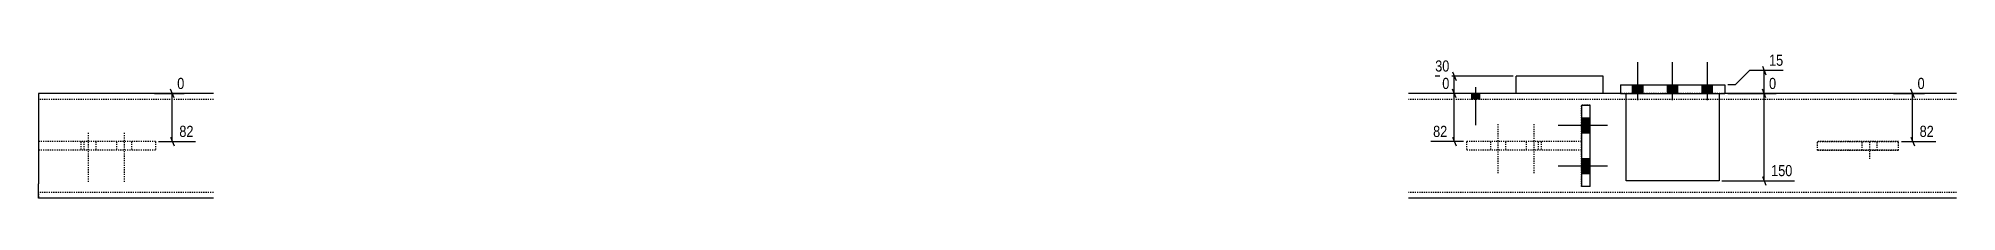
# Model space of a CAD drawing. Header units: millimetres. Extents: x 7 to 50002, y 7 to 1833.
# Drawn here: x 26862 to 30172, y 140 to 392 of the extents above; entities that cross this region are included whole.
import ezdxf

# ---------------------------------------------------------------- set-up
doc = ezdxf.new("R2010")
doc.units = ezdxf.units.MM
doc.linetypes.add('DXK_LINE_DOT2', pattern=[3.9198, 1.9599, -1.9599])
doc.layers.add('MÅLSÆTNING', color=7, linetype='Continuous')
doc.layers.add('STÅL', color=7, linetype='Continuous')
doc.styles.add('Arial Narrow', font='ARIALN.TTF', dxfattribs={"height": 0.2})

msp = doc.modelspace()

# ---------------------------------------------------------------- hatches: boundary and pattern name
at = {"layer": 'STÅL', "linetype": 'Continuous'}
for points in [[(29612.6, 319.5), (29630.6, 319.5), (29630.6, 334.5), (29612.6, 334.5)], [(29612.6, 319.5), (29630.6, 319.5), (29630.6, 334.5), (29612.6, 334.5)], [(29672.6, 319.5), (29690.6, 319.5), (29690.6, 334.5), (29672.6, 334.5)], [(29672.6, 319.5), (29690.6, 319.5), (29690.6, 334.5), (29672.6, 334.5)], [(29732.6, 319.5), (29750.6, 319.5), (29750.6, 334.5), (29732.6, 334.5)], [(29732.6, 319.5), (29750.6, 319.5), (29750.6, 334.5), (29732.6, 334.5)], [(29348.6, 319.5), (29334.6, 319.5), (29334.6, 309.5), (29348.6, 309.5)], [(29539.1, 251.5), (29539.1, 277.5), (29524.1, 277.5), (29524.1, 251.5)], [(29539.1, 181.5), (29539.1, 207.5), (29524.1, 207.5), (29524.1, 181.5)]]:
    msp.add_hatch(color=96, dxfattribs=at).paths.add_polyline_path(points)

# ---------------------------------------------------------------- linework, layer by layer
at = {"layer": 'MÅLSÆTNING', "color": 7, "linetype": 'Continuous'}
for p, q in [((29836.5, 367), (29842.5, 352)), ((29406.6, 349.5), (29271.9, 349.5)), ((29301.8, 357), (29307.8, 342)), ((29304.8, 319.5), (29304.8, 349.5)), ((29789.5, 334.5), (29776.6, 334.5)), ((29814.5, 359.5), (29789.5, 334.5)), ((29872.4, 359.5), (29814.5, 359.5)), ((29839.5, 319.5), (29839.5, 359.5)), ((27062.1, 319.5), (27113.4, 319.5)), ((27095.7, 312), (27089.7, 327)), ((27092.7, 237), (27092.7, 319.5)), ((29406.6, 319.5), (29284.1, 319.5)), ((29406.6, 319.5), (29284.1, 319.5)), ((29307.8, 312), (29301.8, 327)), ((29307.8, 312), (29301.8, 327)), ((29304.8, 237), (29304.8, 319.5)), ((29776.6, 319.5), (29860.2, 319.5)), ((29776.6, 319.5), (29860.2, 319.5)), ((29842.5, 312), (29836.5, 327)), ((29842.5, 312), (29836.5, 327)), ((29839.5, 169.5), (29839.5, 319.5)), ((30062.7, 319.5), (30116.4, 319.5)), ((30098.7, 312), (30092.7, 327)), ((30095.7, 237), (30095.7, 319.5)), ((27068.8, 237), (27132.9, 237)), ((27089.7, 244.5), (27095.7, 229.5)), ((29320.8, 237), (29264.6, 237)), ((29301.8, 244.5), (29307.8, 229.5)), ((30076.6, 237), (30135.8, 237)), ((30092.7, 244.5), (30098.7, 229.5)), ((29766.6, 169.5), (29891.9, 169.5)), ((29836.5, 177), (29842.5, 162))]:
    msp.add_line(p, q, dxfattribs=at)
at = {"layer": 'STÅL', "color": 96, "linetype": 'Continuous'}
for p, q in [((29621.6, 308.5), (29621.6, 373.5)), ((29621.6, 308.5), (29621.6, 373.5)), ((29681.6, 308.5), (29681.6, 373.5)), ((29681.6, 308.5), (29681.6, 373.5)), ((29741.6, 308.5), (29741.6, 373.5)), ((29741.6, 308.5), (29741.6, 373.5)), ((29612.6, 319.5), (29612.6, 334.5)), ((29612.6, 319.5), (29612.6, 334.5)), ((29630.6, 319.5), (29630.6, 334.5)), ((29630.6, 319.5), (29630.6, 334.5)), ((29672.6, 319.5), (29672.6, 334.5)), ((29672.6, 319.5), (29672.6, 334.5)), ((29690.6, 319.5), (29690.6, 334.5)), ((29690.6, 319.5), (29690.6, 334.5)), ((29732.6, 319.5), (29732.6, 334.5)), ((29732.6, 319.5), (29732.6, 334.5)), ((29750.6, 319.5), (29750.6, 334.5)), ((29750.6, 319.5), (29750.6, 334.5)), ((29334.6, 319.5), (29334.6, 309.5)), ((29341.6, 330.5), (29341.6, 265.5)), ((29348.6, 319.5), (29348.6, 309.5)), ((29539.1, 277.5), (29524.1, 277.5)), ((29569.1, 264.5), (29484.1, 264.5)), ((29539.1, 251.5), (29524.1, 251.5)), ((29539.1, 207.5), (29524.1, 207.5)), ((29569.1, 194.5), (29484.1, 194.5)), ((29539.1, 181.5), (29524.1, 181.5))]:
    msp.add_line(p, q, dxfattribs=at)
at = {"layer": 'STÅL', "color": 2, "linetype": 'Continuous'}
for p, q in [((29561.6, 349.5), (29411.6, 349.5)), ((29411.6, 319.5), (29411.6, 349.5)), ((29561.6, 319.5), (29561.6, 349.5)), ((29591.6, 334.5), (29771.6, 334.5)), ((29591.6, 334.5), (29591.6, 319.5)), ((29771.6, 334.5), (29771.6, 319.5)), ((26861.6, 319.5), (26861.6, 294.5)), ((27163.8, 319.5), (26861.6, 319.5)), ((29591.6, 319.5), (29225.8, 319.5)), ((29524.1, 299.5), (29524.1, 159.5)), ((29524.1, 299.5), (29539.1, 299.5)), ((29539.1, 159.5), (29539.1, 299.5)), ((29591.6, 319.5), (29771.6, 319.5)), ((29601.6, 169.5), (29601.6, 319.5)), ((29761.6, 319.5), (29761.6, 169.5)), ((30171.6, 319.5), (29771.6, 319.5)), ((26861.6, 294.5), (26861.6, 164.5)), ((29761.6, 169.5), (29601.6, 169.5)), ((26861.6, 146.8), (26861.6, 164.5)), ((26861.6, 139.5), (26861.6, 146.8)), ((27163.8, 139.5), (26861.6, 139.5)), ((30171.6, 139.5), (29225.8, 139.5)), ((29539.1, 159.5), (29524.1, 159.5))]:
    msp.add_line(p, q, dxfattribs=at)
at = {"layer": 'STÅL', "color": 7, "linetype": 'DXK_LINE_DOT2'}
for p, q in [((26861.6, 319.5), (26861.6, 312.2)), ((27163.8, 309.5), (26861.6, 309.5)), ((30171.6, 309.5), (29225.8, 309.5)), ((29561.6, 319.5), (29411.6, 319.5)), ((29539.1, 299.5), (29524.1, 299.5)), ((29524.1, 159.5), (29524.1, 299.5)), ((29539.1, 159.5), (29539.1, 299.5)), ((29771.6, 319.5), (29591.6, 319.5)), ((29601.6, 169.5), (29601.6, 319.5)), ((29761.6, 319.5), (29761.6, 169.5)), ((27063.8, 237), (26861.6, 237)), ((26861.6, 237), (26861.6, 222)), ((26940.2, 237), (26940.2, 222)), ((27063.8, 237), (27063.8, 222)), ((29524.3, 237), (29325.8, 237)), ((29325.8, 237), (29325.8, 222)), ((29449.5, 237), (29449.5, 222)), ((29524.3, 237), (29524.3, 222)), ((29931.6, 222), (29931.6, 237)), ((30071.6, 237), (29931.6, 237)), ((29931.6, 237), (30071.6, 237)), ((30071.6, 222), (30071.6, 237)), ((27063.8, 222), (26861.6, 222)), ((29524.3, 222), (29325.8, 222)), ((29931.6, 222), (29931.6, 222)), ((29931.6, 222), (30071.6, 222)), ((30071.6, 222), (29931.6, 222)), ((30071.6, 222), (30071.6, 222)), ((29761.6, 169.5), (29601.6, 169.5)), ((27163.8, 149.5), (26861.6, 149.5)), ((26861.6, 146.8), (26861.6, 141.4)), ((30171.6, 149.5), (29225.8, 149.5)), ((29539.1, 159.5), (29524.1, 159.5))]:
    msp.add_line(p, q, dxfattribs=at)
at = {"layer": 'STÅL', "color": 96, "linetype": 'DXK_LINE_DOT2'}
for p, q in [((29380.2, 267), (29380.2, 182)), ((29442, 267), (29442, 182)), ((29539.1, 277.5), (29524.1, 277.5)), ((26934.7, 237), (26934.7, 222)), ((26947.7, 252), (26947.7, 167)), ((26960.7, 237), (26960.7, 222)), ((26996.5, 237), (26996.5, 222)), ((27009.5, 252), (27009.5, 167)), ((27022.5, 237), (27022.5, 222)), ((29367.2, 237), (29367.2, 222)), ((29393.2, 237), (29393.2, 222)), ((29429, 237), (29429, 222)), ((29455, 237), (29455, 222)), ((29569.1, 264.5), (29484.1, 264.5)), ((29539.1, 251.5), (29524.1, 251.5)), ((30008.6, 222), (30008.6, 237)), ((30021.6, 207), (30021.6, 237)), ((30034.6, 222), (30034.6, 237)), ((29539.1, 207.5), (29524.1, 207.5)), ((29569.1, 194.5), (29484.1, 194.5)), ((29539.1, 181.5), (29524.1, 181.5))]:
    msp.add_line(p, q, dxfattribs=at)

# ---------------------------------------------------------------- next in the draw order: wipeouts: each hides what was drawn before it
at = {"color": 0, "linetype": 'Continuous'}
for points in [[(29300.3, 353.5), (29300.3, 381.5), (29267.9, 381.5), (29267.9, 353.5)], [(29876.4, 363.5), (29876.4, 391.5), (29844, 391.5), (29844, 363.5)], [(27117.4, 323.5), (27117.4, 351.5), (27097.2, 351.5), (27097.2, 323.5)], [(30120.4, 323.5), (30120.4, 351.5), (30100.2, 351.5), (30100.2, 323.5)], [(27133.3, 241), (27133.3, 269), (27100.9, 269), (27100.9, 241)], [(29296.7, 241), (29296.7, 269), (29264.3, 269), (29264.3, 241)], [(30136.2, 241), (30136.2, 269), (30103.8, 269), (30103.8, 241)], [(29892.2, 173.5), (29892.2, 201.5), (29847.6, 201.5), (29847.6, 173.5)]]:
    msp.add_wipeout(points, dxfattribs=at).dxf.layer = 'MÅLSÆTNING'

# ---------------------------------------------------------------- next in the draw order: texts
at = {"layer": 'MÅLSÆTNING', "color": 3, "linetype": 'Continuous', "style": 'Arial Narrow'}
for s, height, p in [('30', 19.09, (29271.9, 357.5)), ('15', 19.09, (29848, 367.5)), ('0', 19.1, (27101.2, 327.5)), ('0', 19.1, (30104.2, 327.5)), ('82', 19.09, (27104.9, 245)), ('82', 19.09, (29268.3, 245)), ('82', 19.09, (30107.8, 245)), ('150', 19.09, (29851.6, 177.5))]:
    msp.add_text(s, height=height, dxfattribs=at).set_placement(p)

# ---------------------------------------------------------------- next in the draw order: wipeouts: each hides what was drawn before it
at = {"color": 0, "linetype": 'Continuous'}
for points in [[(29300.3, 323.5), (29300.3, 351.5), (29280.1, 351.5), (29280.1, 323.5)], [(29864.2, 323.5), (29864.2, 351.5), (29844, 351.5), (29844, 323.5)]]:
    msp.add_wipeout(points, dxfattribs=at).dxf.layer = 'MÅLSÆTNING'

# ---------------------------------------------------------------- next in the draw order: texts
at = {"layer": 'MÅLSÆTNING', "color": 3, "linetype": 'Continuous', "style": 'Arial Narrow'}
for p in [(29284.1, 327.5), (29848, 327.5)]:
    msp.add_text('0', height=19.1, dxfattribs=at).set_placement(p)

doc.saveas('drawing.dxf')
